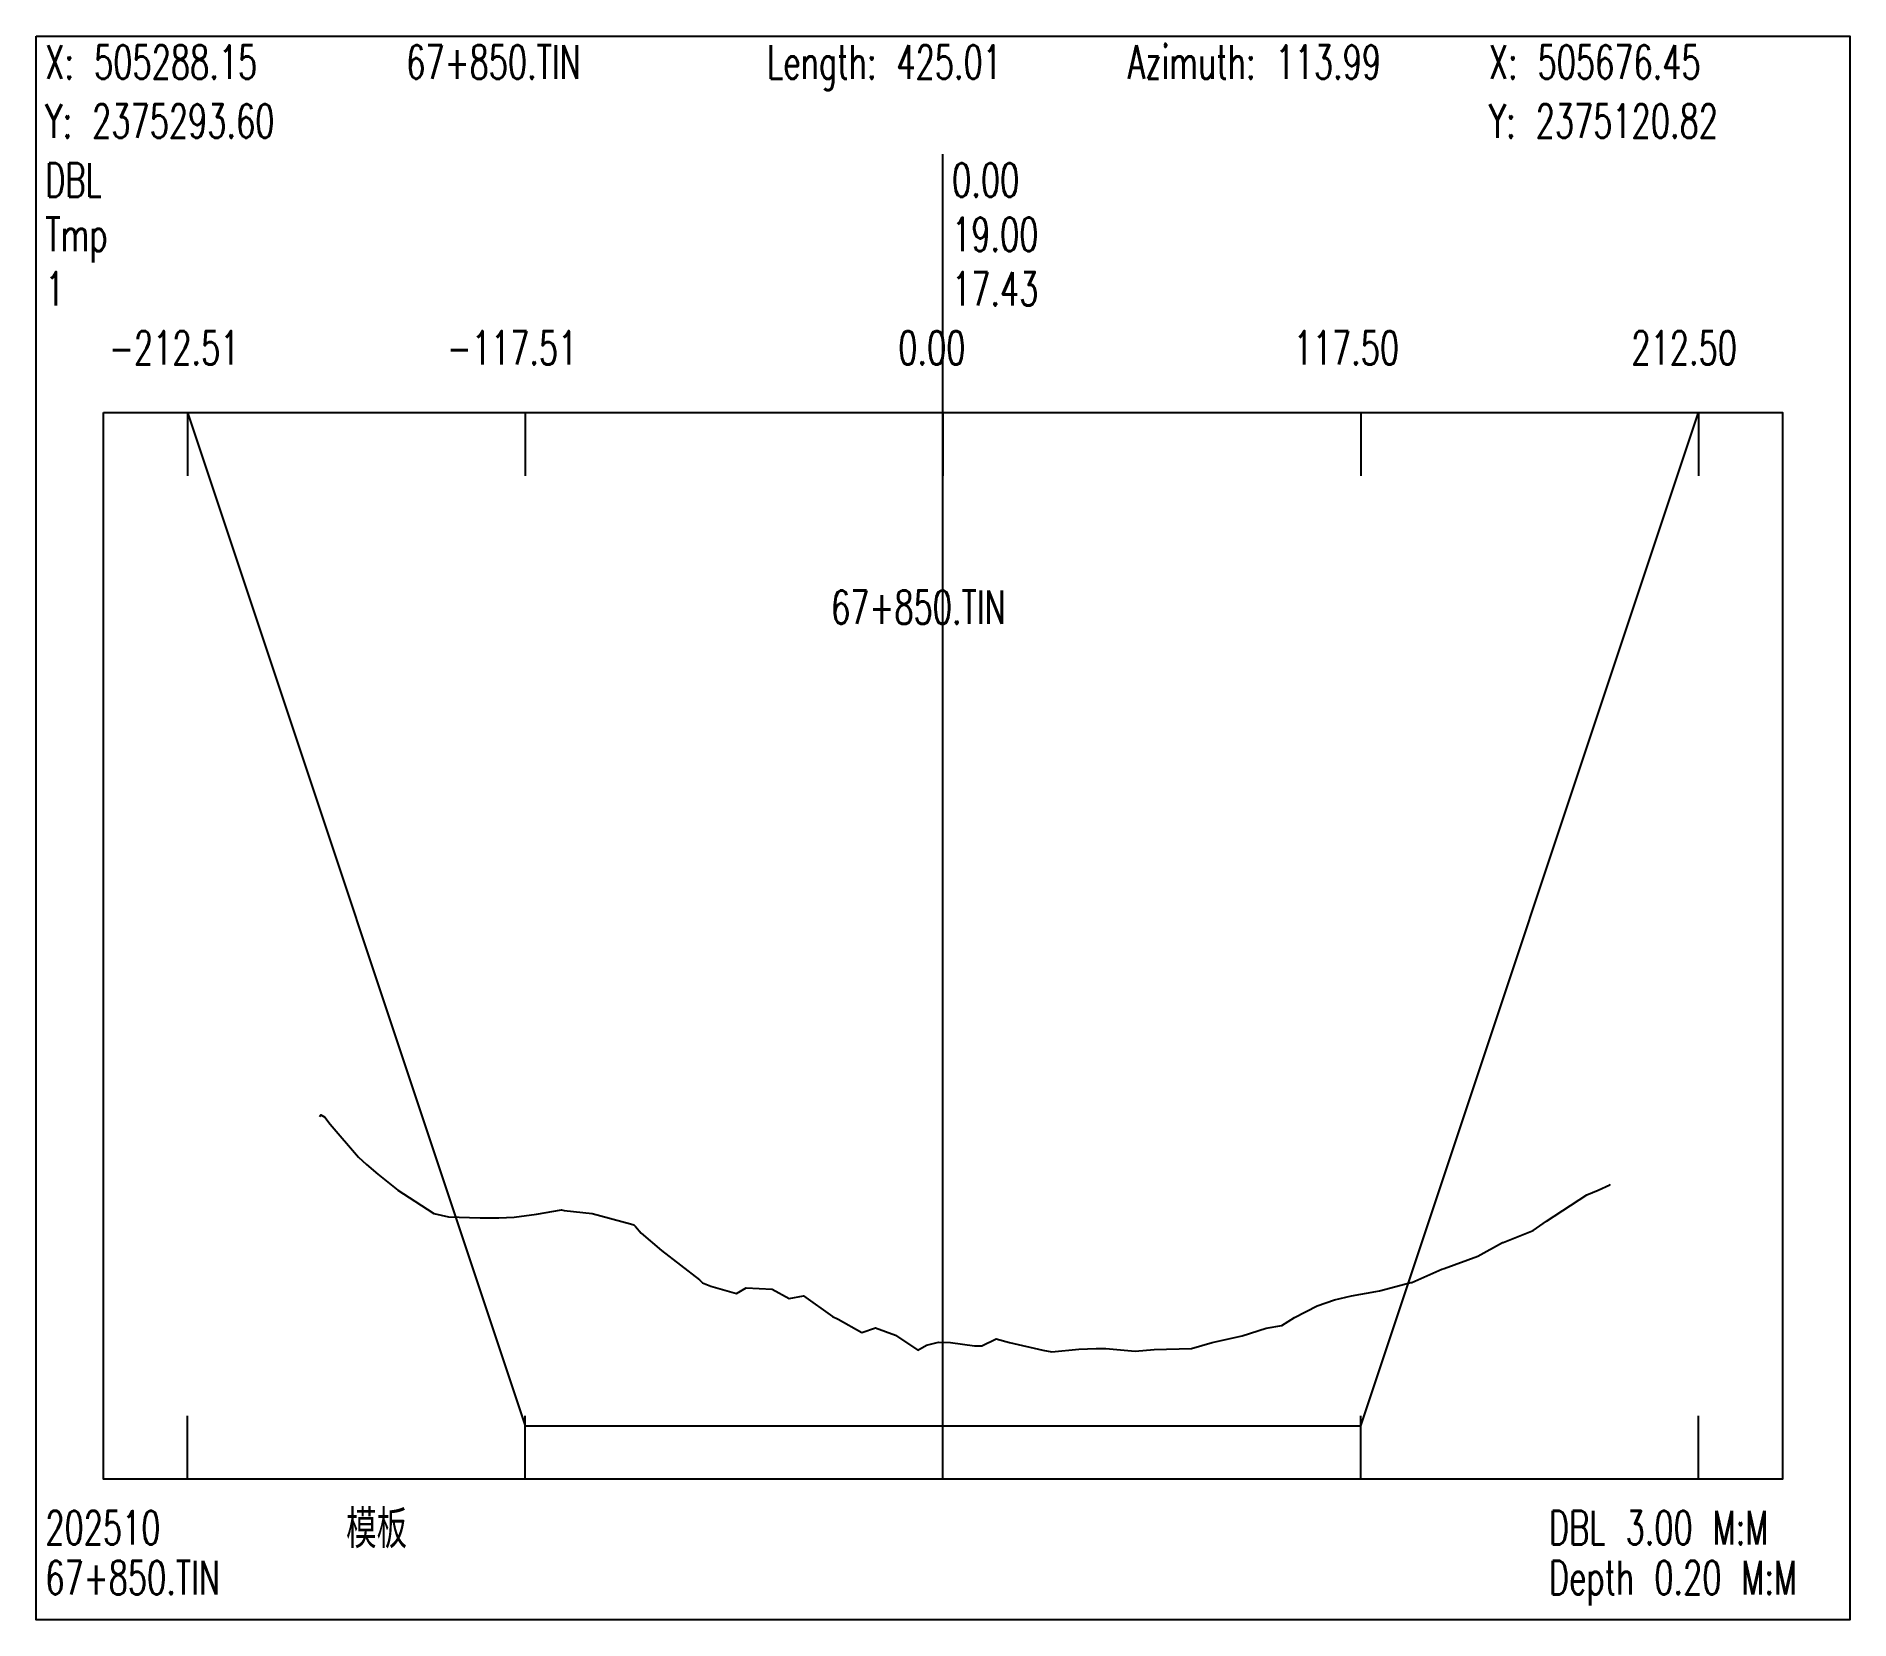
# Model space of a CAD drawing. Extents: x 1 to 171, y -4306 to 0.
# Drawn here: x 1 to 171, y -742.4 to -593.9 of the extents above; entities that cross this region are included whole.
import ezdxf

# ---------------------------------------------------------------- set-up
doc = ezdxf.new("R2010")
doc.units = 0
doc.header["$MEASUREMENT"] = 0
doc.layers.add('LABELS', color=7, linetype='Continuous')
doc.layers.add('XSECTION', color=7, linetype='Continuous')
doc.styles.get("Standard").update_dxf_attribs({"font": 'txt.shx'})

msp = doc.modelspace()

# ---------------------------------------------------------------- texts
at = {"layer": 'LABELS', "color": 0, "width": 0.666667}
for s, height, p in [('X: 505288.15', 3.1482, (1.85, -597.91)), ('67+850.TIN', 3.148, (35.68, -597.91)), ('Length: 425.01', 3.1482, (69.51, -597.91)), ('Azimuth: 113.99', 3.1482, (103.34, -597.91)), ('X: 505676.45', 3.1482, (137.17, -597.91)), ('Y: 2375293.60', 3.1482, (1.85, -603.44)), ('Y: 2375120.82', 3.1482, (137.17, -603.44)), ('DBL', 3.148, (1.85, -608.97)), ('0.00', 3.148, (86.85, -608.97)), ('0.00', 3.148, (86.85, -608.97)), ('Tmp', 3.148, (1.85, -614.07)), ('19.00', 3.148, (86.85, -614.07)), ('19.00', 3.148, (86.85, -614.07)), ('-212.51', 3.148, (7.82, -624.7)), ('-117.51', 3.148, (39.49, -624.7)), ('0.00', 3.148, (81.81, -624.7)), ('117.50', 3.148, (118.87, -624.7)), ('212.50', 3.148, (150.54, -624.7)), ('67+850.TIN', 3.148, (75.51, -649.02)), ('模板', 3.148, (30.04, -735.33)), ('DBL 3.00 M:M', 3.1482, (142.81, -735.33)), ('67+850.TIN', 3.148, (1.85, -740)), ('Depth 0.20 M:M', 3.1482, (142.81, -740))]:
    msp.add_text(s, height=height, dxfattribs=at).set_placement(p)
at = {"layer": 'LABELS', "color": 1, "width": 0.666667}
for s, height, p in [('1', 3.15, (1.85, -619.17)), ('17.43', 3.148, (86.85, -619.17)), ('17.43', 3.148, (86.85, -619.17)), ('202510', 3.148, (1.85, -735.33))]:
    msp.add_text(s, height=height, dxfattribs=at).set_placement(p)

# ---------------------------------------------------------------- linework, layer by layer
at = {"layer": 'XSECTION', "color": 0, "linetype": 'Continuous'}
for points in [[(1, -593.91), (171, -593.91), (171, -742.38), (1, -742.38), (1, -593.91)], [(86, -729.2), (86, -604.97)], [(86, -729.2), (86, -604.97)], [(7.3, -629.2), (164.71, -629.2), (164.71, -729.2), (7.3, -729.2), (7.3, -629.2)], [(15.17, -629.2), (15.17, -635.14)], [(15.17, -629.2), (46.83, -724.2)], [(15.17, -629.2), (46.83, -724.2)], [(46.83, -629.2), (46.83, -635.14)], [(86, -629.2), (86, -635.14)], [(125.17, -629.2), (125.17, -635.14)], [(125.17, -724.2), (156.84, -629.2)], [(125.17, -724.2), (156.84, -629.2)], [(156.84, -629.2), (156.84, -635.14)], [(15.17, -729.2), (15.17, -723.26)], [(46.83, -729.2), (46.83, -723.26)], [(46.83, -724.2), (86, -724.2)], [(46.83, -724.2), (46.83, -724.2)], [(46.83, -724.2), (86, -724.2)], [(86, -729.2), (86, -723.26)], [(86, -724.2), (125.17, -724.2)], [(86, -724.2), (125.17, -724.2)], [(125.17, -729.2), (125.17, -723.26)], [(125.17, -724.2), (125.17, -724.2)], [(156.84, -729.2), (156.84, -723.26)]]:
    msp.add_lwpolyline(points, dxfattribs=at)
at = {"layer": 'XSECTION', "color": 1, "linetype": 'Continuous'}
msp.add_lwpolyline([(27.55, -695.2), (27.68, -695.05), (28.04, -695.25), (28.56, -695.9), (31.2, -699), (31.95, -699.7), (33.02, -700.6), (34.89, -702.1), (36.48, -703.15), (38.27, -704.3), (39.63, -704.6), (42.62, -704.7), (44.35, -704.7), (45.79, -704.65), (47.89, -704.35), (50.24, -703.95), (50.5, -704), (53.12, -704.3), (56.71, -705.25), (57.03, -705.35), (57.18, -705.5), (57.72, -706.15), (59.62, -707.75), (63.18, -710.5), (63.47, -710.8), (64.24, -711.1), (66.65, -711.8), (67.56, -711.25), (69.99, -711.4), (71.57, -712.25), (72.91, -712), (75.65, -713.95), (76.16, -714.2), (78.39, -715.45), (79.67, -715), (81.56, -715.7), (83.64, -717.1), (84.47, -716.65), (85.57, -716.35), (86.69, -716.4), (88.94, -716.7), (89.65, -716.7), (90.99, -716.05), (92.22, -716.4), (95.36, -717.1), (96.2, -717.25), (98.73, -717), (100.37, -716.95), (101.27, -716.95), (104.01, -717.2), (105.81, -717.05), (109.3, -716.95), (111.22, -716.4), (114.04, -715.75), (116.29, -715.05), (117.75, -714.8), (118.95, -714.05), (121.08, -712.95), (122.71, -712.4), (124.31, -712), (126.58, -711.6), (126.91, -711.55), (129.87, -710.75), (129.91, -710.75), (129.94, -710.75), (132.77, -709.5), (132.97, -709.45), (136.13, -708.3), (138.44, -707), (138.46, -707), (138.52, -707), (141.33, -705.9), (142.59, -705), (146.36, -702.55), (147.43, -702.1), (148.5, -701.6), (148.56, -701.55)], dxfattribs=at)

msp.set_redraw_order([(e.dxf.handle, doc.entitydb.next_handle()) for e in msp.query("TEXT MTEXT ATTDEF DIMENSION ARC_DIMENSION")])  # texts and dimensions are drawn at this point

doc.saveas('drawing.dxf')
